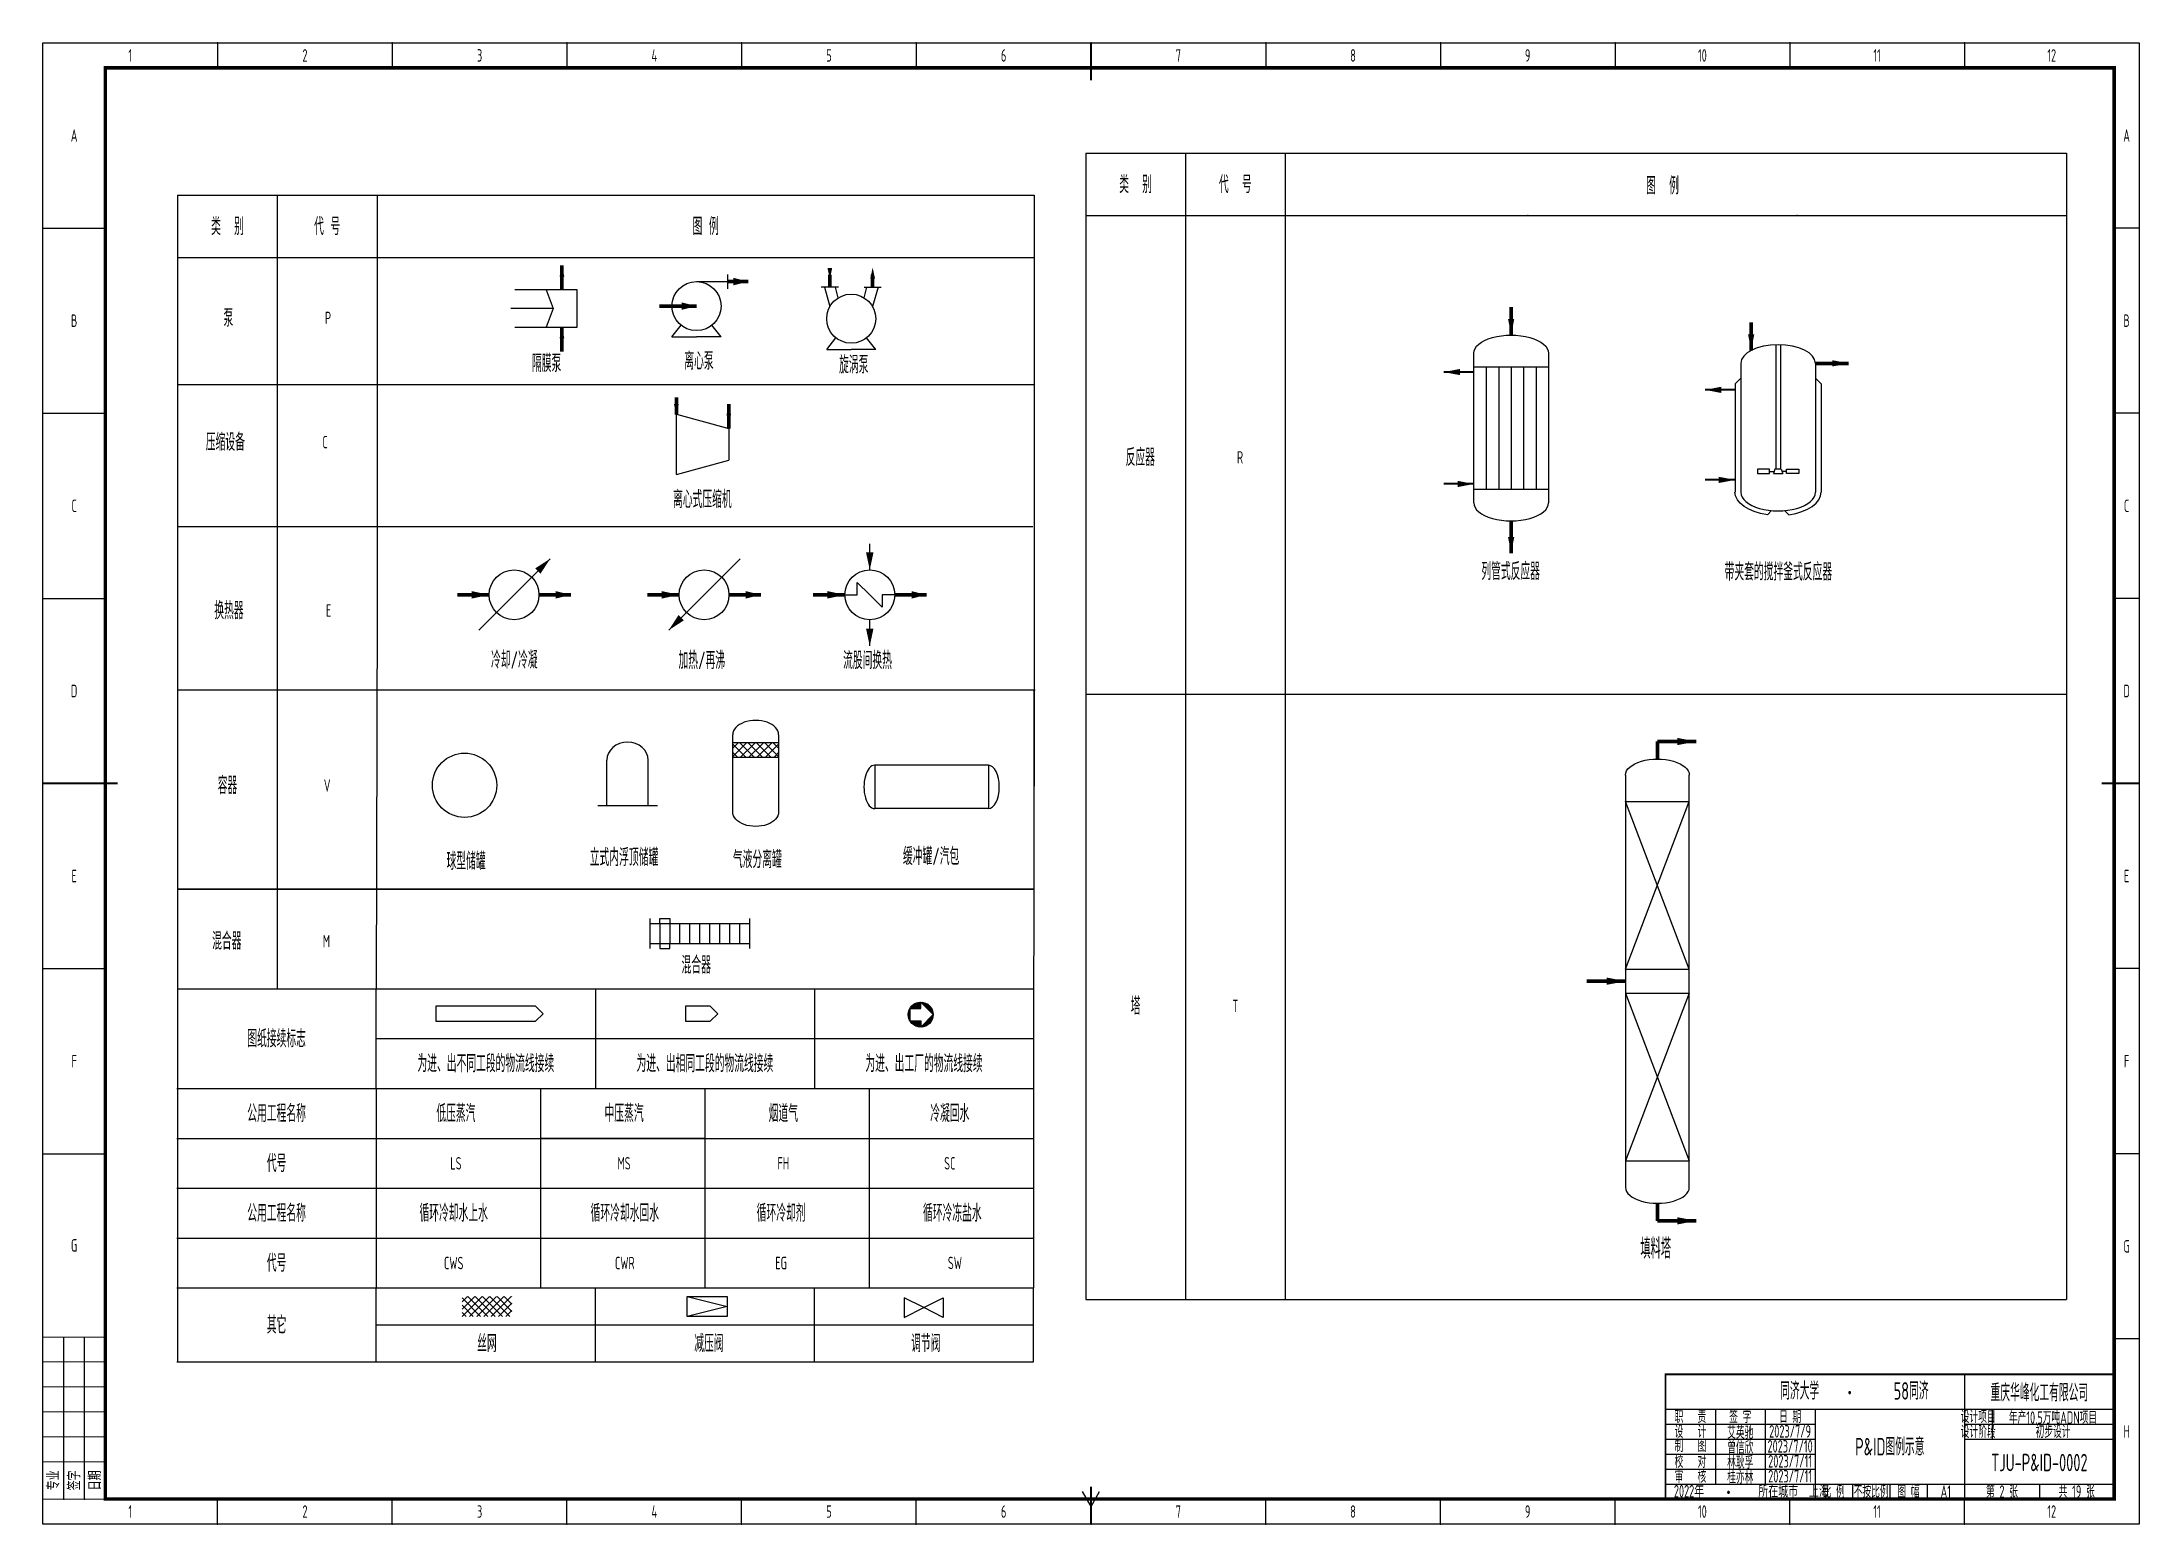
# Model space of a CAD drawing. Header units: millimetres. Extents: x 453 to 7190, y 523 to 4294.
# Drawn here: x 2184 to 3026, y 3699 to 4294 of the extents above; entities that cross this region are included whole.
import ezdxf

# ---------------------------------------------------------------- set-up
doc = ezdxf.new("R2010")
doc.units = ezdxf.units.MM
for name, color, linetype, lineweight in [('01-主物流线-粗实线', 134, 'Continuous', 80), ('01-文本', 7, 'Continuous', 25), ('01-文本 @ 1', 7, 'Continuous', 25), ('02-次要物流线-中粗线', 30, 'Continuous', 40), ('03-设备外轮廓线-细实线', 7, 'Continuous', 25), ('04-设备内部件-细实线', 170, 'Continuous', 25), ('05-图框与标题栏', 7, 'Continuous', 25), ('05-设备外轮廓线', 7, 'Continuous', 25), ('06-箭头', 7, 'Continuous', 25), ('09-文本', 7, 'Continuous', 25), ('09-文本 @ 1', 7, 'Continuous', 25), ('11-阀门与管件', 102, 'Continuous', 25), ('5-设备外轮廓', 7, 'Continuous', 25)]:
    doc.layers.add(name, color=color, linetype=linetype, lineweight=lineweight)
doc.layers.add('TITLE', color=7, linetype='Continuous')
doc.styles.add('5-gbcbig', font='gbenor.shx', dxfattribs={"width": 0.7, "height": 5, "bigfont": 'gbcbig.shx'})
doc.styles.add('7-gbcbig', font='gbenor.shx', dxfattribs={"width": 0.7, "height": 7, "bigfont": 'gbcbig.shx'})
doc.styles.add('EQ55', font='gbenor.shx', dxfattribs={"width": 0.75, "height": 5, "bigfont": 'gbcbig.shx'})
doc.styles.get("Standard").update_dxf_attribs({"font": 'arial.ttf'})
doc.styles.add('工程字', font='gbenor.shx', dxfattribs={"bigfont": 'gbcbig.shx'})

msp = doc.modelspace()

# ---------------------------------------------------------------- texts
at = {"attachment_point": 5}
for s, insert, char_height, width, style in [('类  别', (2623.06, 4236.41), 7, 40, '7-gbcbig'), ('代  号', (2663.06, 4236.41), 7, 40, '7-gbcbig'), ('图  例', (2834.48, 4235.88), 7, 324.1706, '7-gbcbig'), ('类  别', (2258.7, 4219.59), 7, 40, '7-gbcbig'), ('{\\W0.7;代 号}', (2298.7, 4219.59), 7, 40, '7-gbcbig'), ('{\\W0.7;图 例}', (2450.56, 4219.59), 7, 40, '7-gbcbig'), ('{\\W0.7;泵}', (2259.05, 4182.89), 7, 40, '7-gbcbig'), ('{\\W0.7;P}', (2299.05, 4182.89), 5, 40, '5-gbcbig'), ('隔膜泵', (2386.75, 4164.71), 7, 40, '7-gbcbig'), ('{\\W0.7;离心泵}', (2447.89, 4165.62), 7, 40, '7-gbcbig'), ('旋涡泵', (2509.98, 4164.12), 7, 40, '7-gbcbig'), ('{\\W0.7;压缩设备}', (2257.85, 4133.07), 7, 40, '7-gbcbig'), ('{\\W0.7;C}', (2297.85, 4133.07), 5, 40, '5-gbcbig'), ('{\\W0.7;反应器}', (2624.96, 4126.96), 7, 40, '7-gbcbig'), ('R', (2664.96, 4126.96), 5, 40, '5-gbcbig'), ('{\\W0.7;离心式压缩机}', (2449.23, 4110.12), 7, 40, '7-gbcbig'), ('{\\W0.7;列管式反应器}', (2773.54, 4081.22), 7, 40, '7-gbcbig'), ('带夹套的搅拌釜式反应器', (2880.96, 4081.02), 7, 52.5186, '7-gbcbig'), ('{\\W0.7;换热器}', (2259.29, 4065.52), 7, 40, '7-gbcbig'), ('{\\W0.7;E}', (2299.29, 4065.52), 5, 40, '5-gbcbig'), ('冷却/冷凝', (2373.78, 4045.71), 7, 40, '7-gbcbig'), ('加热/再沸', (2449.01, 4045.53), 7, 40, '7-gbcbig'), ('流股间换热', (2515.5, 4045.53), 7, 40, '7-gbcbig'), ('{\\W0.7;容器}', (2258.7, 3995.38), 7, 40, '7-gbcbig'), ('{\\W0.7;V}', (2298.7, 3995.38), 5, 40, '5-gbcbig'), ('球型储罐', (2354.43, 3965), 7, 40, '7-gbcbig'), ('混合器', (2258.41, 3932.96), 7, 40, '7-gbcbig'), ('M', (2298.41, 3932.96), 5, 40, '5-gbcbig'), ('{\\W0.7;塔}', (2623.06, 3906.94), 7, 40, '7-gbcbig'), ('T', (2663.06, 3906.94), 5, 40, '5-gbcbig'), ('{\\W0.7;图纸接续标志}', (2278.41, 3893.83), 7, 40, '7-gbcbig'), ('为进、出不同工段的物流线接续', (2362.36, 3883.83), 7, 87.9034, '7-gbcbig'), ('为进、出相同工段的物流线接续', (2450.26, 3883.83), 7, 87.9034, '7-gbcbig'), ('为进、出工厂的物流线接续', (2538.16, 3883.83), 7, 87.9034, '7-gbcbig'), ('{\\W0.7;公用工程名称}', (2278.41, 3863.83), 7, 40, '7-gbcbig'), ('{\\W0.7;低压蒸汽}', (2350.36, 3863.83), 7, 65.9276, '7-gbcbig'), ('{\\W0.7;中压蒸汽}', (2417.82, 3863.83), 7, 65.9276, '7-gbcbig'), ('烟道气', (2481.73, 3863.83), 7, 65.9276, '7-gbcbig'), ('冷凝回水', (2548.51, 3863.83), 7, 65.9276, '7-gbcbig'), ('{\\W0.7;代号}', (2278.41, 3843.83), 7, 40, '7-gbcbig'), ('{\\W0.7;公用工程名称}', (2278.41, 3823.83), 7, 40, '7-gbcbig'), ('{\\W0.7;循环冷却水上水}', (2349.46, 3823.83), 7, 65.9276, '7-gbcbig'), ('{\\W0.7;循环冷却水回水}', (2418.12, 3823.83), 7, 65.9276, '7-gbcbig'), ('循环冷却剂', (2480.83, 3823.83), 7, 65.9276, '7-gbcbig'), ('循环冷冻盐水', (2549.53, 3823.83), 7, 65.9276, '7-gbcbig'), ('{\\W0.7;填料塔}', (2831.75, 3809.66), 8.1348, 46.4847, '7-gbcbig'), ('{\\W0.7;代号}', (2278.41, 3803.83), 7, 40, '7-gbcbig'), ('{\\W0.7;其它}', (2278.41, 3779), 7, 40, '7-gbcbig'), ('{\\W0.7;丝网}', (2362.81, 3771.59), 7, 43.9291, '7-gbcbig'), ('{\\W0.7;减压阀}', (2451.87, 3771.59), 7, 43.9517, '7-gbcbig'), ('\\pt7;调节阀', (2538.88, 3771.59), 7, 43.9517, '7-gbcbig')]:
    msp.add_mtext(s, dxfattribs=dict(at, insert=insert, char_height=char_height, width=width, style=style))
at = {"color": 1, "char_height": 5, "width": 65.9276, "attachment_point": 5, "style": '5-gbcbig'}
for s, insert in [('{\\W0.7;LS}', (2350.36, 3843.83)), ('{\\W0.7;MS}', (2417.82, 3843.83)), ('FH', (2481.73, 3843.83)), ('SC', (2548.51, 3843.83))]:
    msp.add_mtext(s, dxfattribs=dict(at, insert=insert))
at = {"color": 5, "char_height": 5, "width": 65.9276, "attachment_point": 5, "style": '5-gbcbig'}
for s, insert in [('{\\W0.7;CWS}', (2349.46, 3803.83)), ('{\\W0.7;CWR}', (2418.12, 3803.83)), ('EG', (2480.83, 3803.83)), ('SW', (2550.58, 3803.88))]:
    msp.add_mtext(s, dxfattribs=dict(at, insert=insert))
at = {"layer": '01-文本 @ 1', "char_height": 7, "attachment_point": 5, "style": 'EQ55'}
for s, insert in [('立式内浮顶储罐', (2417.79, 3966.53)), ('混合器', (2446.79, 3923.35))]:
    msp.add_mtext_dynamic_manual_height_columns(s, width=43.5583, gutter_width=25, heights=[0], dxfattribs=dict(at, insert=insert))
at = {"layer": '05-图框与标题栏', "attachment_point": 5}
for s, width, gutter_width, heights, insert, char_height, style in [('1', 70.0833, 25, [0], (2219.71, 4288.16), 5, '5-gbcbig'), ('2', 70.0833, 12.5, [0], (2289.79, 4288.16), 5, '5-gbcbig'), ('3', 70.0833, 25, [0], (2359.87, 4288.16), 5, '5-gbcbig'), ('4', 70.0833, 25, [0], (2429.96, 4288.16), 5, '5-gbcbig'), ('5', 70.0833, 25, [0], (2500.04, 4288.16), 5, '5-gbcbig'), ('6', 70.0833, 25, [0], (2570.12, 4288.16), 5, '5-gbcbig'), ('7', 70.0833, 25, [0], (2640.21, 4288.16), 5, '5-gbcbig'), ('8', 70.0833, 25, [0], (2710.29, 4288.16), 5, '5-gbcbig'), ('9', 70.0833, 25, [0], (2780.37, 4288.16), 5, '5-gbcbig'), ('10', 70.0833, 25, [0], (2850.46, 4288.16), 5, '5-gbcbig'), ('11', 70.0833, 25, [0], (2920.54, 4288.16), 5, '5-gbcbig'), ('12', 70.0833, 25, [0], (2990.62, 4288.16), 5, '5-gbcbig'), ('A', 25, 25, [0], (2197.17, 4256.03), 5, '5-gbcbig'), ('A', 10, 25, [0], (3020.67, 4256.03), 5, '5-gbcbig'), ('B', 25, 25, [0], (2197.17, 4181.78), 5, '5-gbcbig'), ('B', 10, 25, [0], (3020.67, 4181.78), 5, '5-gbcbig'), ('C', 25, 25, [0], (2197.17, 4107.53), 5, '5-gbcbig'), ('C', 10, 25, [0], (3020.67, 4107.53), 5, '5-gbcbig'), ('D', 25, 25, [0], (2197.17, 4033.28), 5, '5-gbcbig'), ('D', 10, 25, [0], (3020.67, 4033.28), 5, '5-gbcbig'), ('E', 25, 25, [0], (2197.17, 3959.03), 5, '5-gbcbig'), ('E', 10, 25, [0], (3020.67, 3959.03), 5, '5-gbcbig'), ('F', 25, 25, [0], (2197.17, 3884.78), 5, '5-gbcbig'), ('F', 10, 25, [0], (3020.67, 3884.78), 5, '5-gbcbig'), ('G', 25, 25, [0], (2197.17, 3810.91), 5, '5-gbcbig'), ('G', 10, 25, [0], (3020.67, 3810.53), 5, '5-gbcbig'), ('重庆华峰化工有限公司', 60, 25, [0], (2985.67, 3751.82), 7, '7-gbcbig'), ('职   责', 20, 25, [0], (2845.67, 3742.16), 5, '5-gbcbig'), ('设   计', 20, 25, [0], (2845.67, 3736.16), 5, '5-gbcbig'), ('艾英驰', 20, 25, [0], (2865.67, 3735.82), 5, '5-gbcbig'), ('签 字', 20, 25, [0], (2865.67, 3742.16), 5, '5-gbcbig'), ('2023/7/9', 20, 25, [0], (2885.67, 3736.32), 5, '5-gbcbig'), ('日 期', 20, 25, [0], (2885.67, 3742.16), 5, '5-gbcbig'), ('设计项目', 15, 25, [0], (2961.11, 3742.16), 5, '5-gbcbig'), ('设计阶段', 15, 25, [0], (2961.11, 3736.16), 5, '5-gbcbig'), ('H', 10, 25, [0], (3020.67, 3736.28), 5, '5-gbcbig'), ('制   图', 20, 25, [0], (2845.67, 3730.52), 5, '5-gbcbig'), ('曾信欣', 20, 25, [0], (2865.67, 3729.82), 5, '5-gbcbig'), ('2023/7/10', 20, 25, [0], (2885.67, 3730.32), 5, '5-gbcbig'), ('校   对', 20, 25, [0], (2845.67, 3724.16), 5, '5-gbcbig'), ('审   核', 20, 25, [0], (2845.67, 3718.16), 5, '5-gbcbig'), ('桂亦林', 20, 25, [0], (2865.67, 3717.82), 5, '5-gbcbig'), ('林耿孚', 20, 25, [0], (2865.67, 3723.82), 5, '5-gbcbig'), ('2023/7/11', 20, 25, [0], (2885.67, 3724.32), 5, '5-gbcbig'), ('2023/7/11', 20, 25, [0], (2885.67, 3718.32), 5, '5-gbcbig'), ('TJU-P&ID-0002', 60, 25, [12.52], (2985.67, 3723.82), 7, '7-gbcbig'), ('比 例', 15, 25, [0], (2903.17, 3712.16), 5, '5-gbcbig'), ('不按比例', 15, 25, [0], (2918.17, 3712.16), 5, '5-gbcbig'), ('图 幅', 15, 25, [0], (2933.17, 3712.16), 5, '5-gbcbig'), ('A1', 14.9167, 25, [0], (2948.12, 3712.16), 5, '5-gbcbig'), ('第 2 张', 30, 25, [0], (2970.67, 3712.16), 5, '5-gbcbig'), ('共 19 张', 30, 25, [0], (3000.67, 3712.16), 5, '5-gbcbig'), ('1', 70.0833, 25, [0], (2219.71, 3704.16), 5, '5-gbcbig'), ('2', 70.0833, 25, [0], (2289.79, 3704.16), 5, '5-gbcbig'), ('3', 70.0833, 25, [0], (2359.87, 3704.16), 5, '5-gbcbig'), ('4', 70.0833, 25, [0], (2429.96, 3704.16), 5, '5-gbcbig'), ('5', 70.0833, 25, [0], (2500.04, 3704.16), 5, '5-gbcbig'), ('6', 70.0833, 25, [0], (2570.12, 3704.16), 5, '5-gbcbig'), ('7', 70.0833, 25, [0], (2640.21, 3704.16), 5, '5-gbcbig'), ('8', 70.0833, 25, [0], (2710.29, 3704.16), 5, '5-gbcbig'), ('9', 70.0833, 25, [0], (2780.37, 3704.16), 5, '5-gbcbig'), ('10', 70.0833, 25, [0], (2850.46, 3704.16), 5, '5-gbcbig'), ('11', 70.0833, 25, [0], (2920.54, 3704.16), 5, '5-gbcbig'), ('12', 70.0833, 25, [0], (2990.62, 3704.16), 5, '5-gbcbig')]:
    msp.add_mtext_dynamic_manual_height_columns(s, width=width, gutter_width=gutter_width, heights=heights, dxfattribs=dict(at, insert=insert, char_height=char_height, style=style))
at = {"layer": '05-图框与标题栏'}
for s, insert, char_height, width, attachment_point, style in [('\\pi5.78018;同济大学             ', (2875.87, 3752.53), 7, 32.2593, 4, '7-gbcbig'), ('58同济          ', (2934.21, 3752.53), 7, 32.2593, 5, '7-gbcbig'), (' 2022{\\W0.8;年          所在城市  上海}', (2837.14, 3712.31), 5, 67.5295, 4, '5-gbcbig'), ('{\\fFangSong|b0|i0|c134|p49;\\W0.8;·}', (2858.24, 3714.29), 5, 18.9039, 1, '5-gbcbig')]:
    msp.add_mtext(s, dxfattribs=dict(at, insert=insert, char_height=char_height, width=width, attachment_point=attachment_point, style=style))
at = {"layer": '05-图框与标题栏', "insert": (2906.84, 3754.26), "char_height": 5, "width": 31.5065, "attachment_point": 1}
msp.add_mtext('{\\fFangSong|b0|i0|c134|p49;\\W0.8;·}', dxfattribs=at)
at = {"layer": '05-图框与标题栏', "char_height": 5, "attachment_point": 5, "rotation": 90, "style": '工程字'}
for s, insert in [('专业', (2188.83, 3716.66)), ('签字', (2197.17, 3716.66)), ('日期', (2205.5, 3716.66))]:
    msp.add_mtext_dynamic_manual_height_columns(s, width=8.3333, gutter_width=25, heights=[0], dxfattribs=dict(at, insert=insert))
at = {"layer": '09-文本', "attachment_point": 5}
for s, width, gutter_width, insert, char_height, style in [('年产10.5万吨ADN项目', 49.0599, 35, (2991.14, 3741.82), 5, '5-gbcbig'), ('初步设计', 48.9999, 12.5, (2991.17, 3736.16), 5, '5-gbcbig'), ('P&ID图例示意', 60, 12.5, (2925.67, 3730.16), 7, '7-gbcbig')]:
    msp.add_mtext_dynamic_manual_height_columns(s, width=width, gutter_width=gutter_width, heights=[0], dxfattribs=dict(at, insert=insert, char_height=char_height, style=style))
at = {"layer": '09-文本 @ 1', "char_height": 7, "attachment_point": 5, "style": '7-gbcbig'}
for s, insert in [('气液分离罐', (2471.3, 3965.69)), ('缓冲罐/汽包', (2541.02, 3966.95))]:
    msp.add_mtext_dynamic_manual_height_columns(s, width=43.5583, gutter_width=25, heights=[0], dxfattribs=dict(at, insert=insert))

# ---------------------------------------------------------------- blocks, each defined once
blk = doc.blocks.new('Grail-箭头上')
at = {"layer": '06-箭头'}
blk.add_lwpolyline([(0, 0, 0, 3, 0), (0, -6, 3, 3, 0)], format="xyseb", dxfattribs=at)
blk = doc.blocks.new('Grail-箭头右')
at = {"layer": '06-箭头'}
blk.add_lwpolyline([(0, 0, 0, 3, 0), (-6, 0, 3, 3, 0)], format="xyseb", dxfattribs=at)
blk = doc.blocks.new('Grail-箭头左')
at = {"layer": '06-箭头'}
blk.add_lwpolyline([(0, 0, 0, 3, 0), (6, 0, 3, 3, 0)], format="xyseb", dxfattribs=at)

# ---------------------------------------------------------------- hatches: boundary and pattern name
h = msp.add_hatch()
h.set_pattern_fill('ANSI31', color=256, scale=0.1)
h.set_pattern_definition([(45, (365.34965, -465.03382), (-0.224506403, 0.224506403), [])])
h.paths.add_polyline_path([(2536.87, 3905.98), (2536.87, 3908.48, 0.267949), (2532.53, 3905.98)], flags=16)
h.paths.add_polyline_path([(2532.53, 3900.98, 0.767327), (2541.87, 3903.48, 0.767327), (2532.53, 3905.98)], flags=17)
h.paths.add_polyline_path([(2536.87, 3900.98), (2532.53, 3900.98, 0.267949), (2536.87, 3898.48)], flags=16)
h.paths.add_polyline_path([(2541.87, 3903.48), (2536.87, 3898.48, 0.414214)], flags=16)
h.paths.add_polyline_path([(2541.87, 3903.48), (2536.87, 3908.48, 0.414214), (2531.87, 3903.48, 1)])
at = {"layer": '04-设备内部件-细实线'}
h = msp.add_hatch(dxfattribs=at)
h.set_pattern_fill('ANSI37', color=256, scale=0.747118)
h.set_pattern_definition([(45, (1491.1, 1426.3475), (-1.6773283, 1.6773283), []), (135, (1491.1, 1426.3475), (-1.6773283, -1.6773283), [])])
h.paths.add_polyline_path([(2479.84, 4006.69), (2479.84, 4012.62), (2461.45, 4012.62), (2461.45, 4006.69)])
h = msp.add_hatch(dxfattribs=at)
h.set_pattern_fill('ANSI37', color=256, scale=0.65, style=0)
h.set_pattern_definition([(45, (1619.617, 1718.2718), (-1.4592916, 1.4592916), []), (135, (1619.617, 1718.2718), (-1.4592916, -1.4592916), [])])
h.paths.add_polyline_path([(2372.84, 3790.39), (2352.84, 3790.39), (2352.84, 3782.39), (2372.84, 3782.39)])

# ---------------------------------------------------------------- linework, layer by layer
for p, q in [((2603.06, 4248.91), (2996.56, 4248.91)), ((2603.06, 4248.91), (2603.06, 3789.25)), ((2643.06, 4248.91), (2643.06, 3789.25)), ((2683.06, 4248.91), (2683.06, 3789.25)), ((2996.56, 4248.91), (2996.56, 3789.25)), ((2238.7, 4232.09), (2238.7, 4068.01)), ((2238.7, 4232.09), (2582.41, 4232.09)), ((2278.7, 4232.09), (2278.7, 4068.01)), ((2318.7, 4232.09), (2318.7, 4068.01)), ((2582.41, 4232.09), (2582.41, 4068.01)), ((2603.06, 4223.91), (2996.56, 4223.91)), ((2238.7, 4207.09), (2582.41, 4207.09)), ((2503.84, 4195.25), (2496.91, 4195.25)), ((2498.2, 4195.23), (2500.44, 4187.49)), ((2503.72, 4190.9), (2502.7, 4195.23)), ((2514.09, 4195.25), (2521.03, 4195.25)), ((2514.22, 4190.9), (2515.23, 4195.23)), ((2519.74, 4195.23), (2517.5, 4187.49)), ((2758.74, 4108.73), (2758.74, 4168.73)), ((2788.74, 4168.73), (2788.74, 4108.73)), ((2238.69, 4156.22), (2582.4, 4156.22)), ((2238.7, 4099.18), (2581.87, 4099.18)), ((2582.41, 4086.99), (2582.12, 3873.83)), ((2238.7, 4068.01), (2238.7, 3764.17)), ((2278.7, 4068.01), (2278.7, 3913.83)), ((2318.7, 4068.01), (2318.41, 3913.83)), ((2582.41, 4068.01), (2582.41, 3995.05)), ((2238.99, 4033.77), (2582.7, 4033.77)), ((2603.06, 4031.94), (2996.56, 4031.94)), ((2819.63, 3999.54), (2819.63, 3834.19)), ((2845.23, 3834.19), (2845.23, 3999.54)), ((2238.7, 3953.84), (2582.41, 3953.84)), ((2582.41, 3953.84), (2238.7, 3953.84)), ((2238.7, 3913.83), (2582.41, 3913.83)), ((2318.41, 3873.83), (2318.41, 3913.83)), ((2382.32, 3906.83), (2342.32, 3906.83)), ((2342.32, 3906.83), (2342.32, 3900.83)), ((2385.32, 3903.83), (2382.32, 3906.83)), ((2406.31, 3913.83), (2406.31, 3873.83)), ((2452.43, 3906.83), (2442.43, 3906.83)), ((2442.43, 3906.83), (2442.43, 3900.83)), ((2455.43, 3903.83), (2452.43, 3906.83)), ((2494.21, 3913.83), (2494.21, 3873.83)), ((2532.53, 3905.98), (2532.53, 3900.98)), ((2532.53, 3905.98), (2536.87, 3905.98)), ((2536.87, 3905.98), (2536.87, 3908.48)), ((2536.87, 3908.48), (2541.87, 3903.48)), ((2342.32, 3900.83), (2382.32, 3900.83)), ((2382.32, 3900.83), (2385.32, 3903.83)), ((2442.43, 3900.83), (2452.43, 3900.83)), ((2452.43, 3900.83), (2455.43, 3903.83)), ((2532.53, 3900.98), (2536.87, 3900.98)), ((2541.87, 3903.48), (2536.87, 3898.48)), ((2536.87, 3900.98), (2536.87, 3898.48)), ((2318.41, 3893.83), (2582.12, 3893.83)), ((2238.41, 3873.83), (2318.41, 3873.83)), ((2318.41, 3873.83), (2406.31, 3873.83)), ((2318.41, 3873.83), (2318.41, 3793.83)), ((2384.33, 3873.83), (2384.33, 3793.83)), ((2406.31, 3873.83), (2582.12, 3873.83)), ((2450.26, 3873.83), (2450.26, 3793.83)), ((2516.19, 3873.83), (2516.19, 3793.83)), ((2582.12, 3873.83), (2582.12, 3853.83)), ((2238.41, 3853.83), (2582.12, 3853.83)), ((2318.41, 3853.83), (2450.26, 3853.83)), ((2450.26, 3853.83), (2384.33, 3853.83)), ((2582.12, 3853.83), (2582.12, 3793.83)), ((2238.41, 3833.83), (2582.12, 3833.83)), ((2238.41, 3813.83), (2582.12, 3813.83)), ((2238.41, 3793.83), (2582.12, 3793.83)), ((2318.41, 3764.17), (2318.41, 3793.83)), ((2406.31, 3764.17), (2406.31, 3793.83)), ((2494.21, 3764.17), (2494.21, 3793.83)), ((2582.12, 3764.17), (2582.12, 3793.83)), ((2603.06, 3789.25), (2996.56, 3789.25)), ((2318.41, 3779), (2582.12, 3779)), ((2238.41, 3764.17), (2582.12, 3764.17))]:
    msp.add_line(p, q)
for points in [[(2773.74, 4175.98, 0, 2.5, 0), (2773.74, 4182.48, 2.5, 2.5, 0)], [(2870.04, 4169.82, 0, 2.5, 0), (2870.04, 4176.32, 2.5, 2.5, 0)], [(2746.74, 4161.17, 0, 2.5, 0), (2753.24, 4161.17, 2.5, 2.5, 0)], [(2909.15, 4164.66, 0, 2.5, 0), (2902.65, 4164.66, 2.5, 2.5, 0)], [(2851.56, 4154.03, 0, 2.5, 0), (2858.06, 4154.03, 2.5, 2.5, 0)], [(2758.74, 4116.29, 0, 2.5, 0), (2752.24, 4116.29, 2.5, 2.5, 0)], [(2863.56, 4117.92, 0, 2.5, 0), (2857.06, 4117.92, 2.5, 2.5, 0)], [(2773.74, 4088.47, 0, 2.5, 0), (2773.74, 4094.97, 2.5, 2.5, 0)], [(2847.94, 4012.99, 0, 2.91, 0), (2840.39, 4012.99, 2.91, 2.91, 0)], [(2819.63, 3916.87, 0, 2.91, 0), (2812.08, 3916.87, 2.91, 2.91, 0)], [(2847.94, 3820.75, 0, 2.91, 0), (2840.39, 3820.75, 2.91, 2.91, 0)]]:
    msp.add_lwpolyline(points, format="xyseb")
msp.add_circle((2536.87, 3903.48), 5)
at = {"extrusion": (0, 0, -1)}
for centre, major_axis, ratio in [((2773.74, 4168.73), (-15, 0), 0.483333), ((2832.43, 3999.54), (-12.8, 0), 0.5)]:
    msp.add_ellipse(centre, major_axis=major_axis, ratio=ratio, start_param=0, end_param=3.141593, dxfattribs=at)
for centre, major_axis, ratio in [((2773.74, 4108.73), (-15, 0), 0.483333), ((2832.43, 3834.19), (-12.8, 0), 0.5)]:
    msp.add_ellipse(centre, major_axis=major_axis, ratio=ratio, start_param=0, end_param=3.141593)
at = {"layer": '01-主物流线-粗实线'}
for p, q in [((2392.9, 4194.16), (2392.9, 4203.93)), ((2459.36, 4197.46), (2467.63, 4197.46)), ((2500.38, 4195.25), (2500.38, 4200.13)), ((2517.56, 4195.25), (2517.56, 4200.13)), ((2446.88, 4187.62), (2432.08, 4187.62)), ((2773.74, 4187.19), (2773.74, 4175.98)), ((2392.9, 4169.39), (2392.9, 4179.16)), ((2870.04, 4181.03), (2870.04, 4169.82)), ((2895.8, 4164.66), (2909.15, 4164.66)), ((2438.8, 4144.18), (2438.8, 4150.99)), ((2459.84, 4138.54), (2459.84, 4148.31)), ((2773.74, 4101.48), (2773.74, 4088.47)), ((2350.94, 4071.82), (2363.68, 4071.82)), ((2383.68, 4071.82), (2396.43, 4071.82)), ((2427.17, 4071.82), (2439.91, 4071.82)), ((2459.91, 4071.82), (2472.66, 4071.82)), ((2493.66, 4071.82), (2506.4, 4071.82)), ((2526.4, 4071.82), (2539.15, 4071.82)), ((2832.43, 4012.99), (2847.94, 4012.99)), ((2832.43, 4012.99), (2832.43, 4005.94)), ((2804.11, 3916.87), (2819.63, 3916.87)), ((2832.43, 3820.75), (2832.43, 3827.79)), ((2832.43, 3820.75), (2847.94, 3820.75))]:
    msp.add_line(p, q, dxfattribs=at)
at = {"layer": '01-文本'}
msp.add_circle((2353.83, 3995.44), 12.89, dxfattribs=at)
at = {"layer": '02-次要物流线-中粗线'}
for p, q in [((2758.74, 4161.17), (2746.74, 4161.17)), ((2863.56, 4154.03), (2851.56, 4154.03)), ((2863.56, 4117.92), (2851.56, 4117.92)), ((2758.74, 4116.29), (2746.74, 4116.29))]:
    msp.add_line(p, q, dxfattribs=at)
at = {"layer": '03-设备外轮廓线-细实线'}
for p, q in [((2399.01, 4194.16), (2374.01, 4194.16)), ((2386.51, 4194.16), (2389.39, 4186.66)), ((2399.01, 4179.16), (2399.01, 4194.16)), ((2446.88, 4197.46), (2459.36, 4197.46)), ((2459.36, 4200.34), (2459.36, 4194.58)), ((2389.39, 4186.66), (2372.39, 4186.66)), ((2389.39, 4186.66), (2386.51, 4179.16)), ((2374.01, 4179.16), (2399.01, 4179.16)), ((2437.04, 4175.31), (2440.73, 4179.93)), ((2456.72, 4175.31), (2453.03, 4179.93)), ((2437.04, 4175.31), (2446.88, 4175.31)), ((2456.72, 4175.31), (2446.88, 4175.31)), ((2499.13, 4170.28), (2502.82, 4174.89)), ((2499.13, 4170.28), (2508.97, 4170.28)), ((2518.81, 4170.28), (2508.97, 4170.28)), ((2518.81, 4170.28), (2515.12, 4174.89)), ((2865.91, 4158.75), (2863.56, 4156.4)), ((2865.91, 4164.66), (2865.91, 4112.95)), ((2895.8, 4164.66), (2895.8, 4112.95)), ((2895.8, 4158.75), (2898.15, 4156.4)), ((2863.56, 4156.4), (2863.56, 4113.06)), ((2898.15, 4156.4), (2898.15, 4113.06)), ((2438.8, 4120.05), (2438.8, 4144.28)), ((2438.8, 4144.28), (2459.84, 4138.54)), ((2459.84, 4138.54), (2459.84, 4125.79)), ((2438.8, 4120.05), (2459.84, 4125.79)), ((2876.57, 4103.9), (2878.25, 4105.59)), ((2885.14, 4103.9), (2883.46, 4105.59)), ((2516.4, 4081.82), (2516.4, 4092.32)), ((2359.54, 4057.67), (2388.18, 4086.31)), ((2435.77, 4057.67), (2464.41, 4086.31)), ((2511.4, 4071.82), (2511.4, 4076.82)), ((2516.4, 4071.82), (2511.4, 4076.82)), ((2506.4, 4071.82), (2511.4, 4071.82)), ((2516.4, 4071.82), (2521.4, 4066.82)), ((2526.4, 4071.82), (2521.4, 4071.82)), ((2521.4, 4071.82), (2521.4, 4066.82)), ((2516.4, 4051.32), (2516.4, 4061.82)), ((2461.45, 3984.69), (2461.45, 4015.73)), ((2479.84, 4015.73), (2479.84, 3984.69)), ((2564.01, 4003.48), (2518.4, 4003.48)), ((2564.01, 3986.1), (2518.4, 3986.1))]:
    msp.add_line(p, q, dxfattribs=at)
for centre, radius in [((2446.88, 4187.62), 9.84), ((2508.97, 4182.58), 9.84), ((2373.68, 4071.82), 10), ((2449.91, 4071.82), 10), ((2516.4, 4071.82), 10)]:
    msp.add_circle(centre, radius, dxfattribs=at)
for centre, major_axis, ratio, start_param, end_param in [((2880.85, 4164.66), (-14.95, 0), 0.5, 3.141593, 6.283185), ((2880.85, 4112.95), (-14.95, 0), 0.5, 0, 3.141593), ((2880.85, 4112.95), (17.3, 0.11), 0.540912, 4.959467, 6.283185), ((2470.64, 4015.73), (9.2, 0), 0.625, 0, 3.141593), ((2518.4, 3994.79), (0, 8.69), 0.5, 0, 3.141593), ((2564.01, 3994.79), (0, 8.69), 0.5, 3.141593, 6.283185)]:
    msp.add_ellipse(centre, major_axis=major_axis, ratio=ratio, start_param=start_param, end_param=end_param, dxfattribs=at)
at = {"layer": '03-设备外轮廓线-细实线', "extrusion": (0, 0, -1)}
for centre, major_axis, ratio, start_param, end_param in [((2880.85, 4112.95), (-17.3, 0.11), 0.540912, 4.959467, 6.283185), ((2470.64, 3984.69), (9.2, 0), 0.625, 0, 3.141593)]:
    msp.add_ellipse(centre, major_axis=major_axis, ratio=ratio, start_param=start_param, end_param=end_param, dxfattribs=at)
at = {"layer": '04-设备内部件-细实线'}
for p, q in [((2879.89, 4172.12), (2879.89, 4122.17)), ((2881.82, 4172.12), (2881.82, 4122.17)), ((2758.74, 4163.2), (2788.74, 4163.2)), ((2763.74, 4163.2), (2763.74, 4114.26)), ((2768.74, 4163.2), (2768.74, 4114.26)), ((2773.74, 4163.2), (2773.74, 4114.26)), ((2778.74, 4163.2), (2778.74, 4114.26)), ((2783.74, 4163.2), (2783.74, 4114.26)), ((2877.45, 4122.28), (2872.6, 4122.28)), ((2872.6, 4122.28), (2872.6, 4120.43)), ((2872.6, 4120.43), (2877.45, 4120.43)), ((2877.45, 4120.43), (2877.45, 4122.28)), ((2877.45, 4121.35), (2879.31, 4121.35)), ((2879.6, 4122.17), (2878.97, 4120.43)), ((2878.97, 4120.43), (2882.74, 4120.43)), ((2882.11, 4122.17), (2879.6, 4122.17)), ((2882.11, 4122.17), (2882.74, 4120.43)), ((2884.26, 4121.35), (2882.4, 4121.35)), ((2884.26, 4122.28), (2889.11, 4122.28)), ((2884.26, 4120.43), (2884.26, 4122.28)), ((2889.11, 4120.43), (2884.26, 4120.43)), ((2889.11, 4122.28), (2889.11, 4120.43)), ((2758.74, 4114.26), (2788.74, 4114.26)), ((2461.45, 4012.62), (2479.84, 4012.62)), ((2461.45, 4006.69), (2479.84, 4006.69)), ((2518.4, 4003.48), (2518.4, 3986.1)), ((2564.01, 4003.48), (2564.01, 3986.1)), ((2819.63, 3988.89), (2845.23, 3988.89)), ((2819.63, 3921.66), (2845.23, 3988.89)), ((2845.23, 3921.66), (2819.63, 3988.89)), ((2432.12, 3939.99), (2432.12, 3931.99)), ((2436.12, 3939.99), (2436.12, 3931.99)), ((2440.12, 3939.99), (2440.12, 3931.99)), ((2444.12, 3939.99), (2444.12, 3931.99)), ((2448.12, 3939.99), (2448.12, 3931.99)), ((2452.12, 3939.99), (2452.12, 3931.99)), ((2456.12, 3939.99), (2456.12, 3931.99)), ((2460.12, 3939.99), (2460.12, 3931.99)), ((2464.12, 3939.99), (2464.12, 3931.99)), ((2819.63, 3921.66), (2845.23, 3921.66)), ((2819.63, 3912.07), (2845.23, 3912.07)), ((2819.63, 3912.07), (2845.23, 3844.84)), ((2845.23, 3912.07), (2819.63, 3844.84)), ((2819.63, 3844.84), (2845.23, 3844.84))]:
    msp.add_line(p, q, dxfattribs=at)
for p in [(2780.45, 4223.91), (2888.51, 4223.91)]:
    msp.add_point(p, dxfattribs=at)
at = {"layer": '05-图框与标题栏'}
for p, q in [((2254.75, 4293.16), (2254.75, 4283.16)), ((2324.83, 4293.16), (2324.83, 4283.16)), ((2394.92, 4293.16), (2394.92, 4283.16)), ((2465, 4293.16), (2465, 4283.16)), ((2535.08, 4293.16), (2535.08, 4283.16)), ((2675.25, 4293.16), (2675.25, 4283.16)), ((2745.33, 4293.16), (2745.33, 4283.16)), ((2815.42, 4293.16), (2815.42, 4283.16)), ((2885.5, 4293.16), (2885.5, 4283.16)), ((2955.58, 4293.16), (2955.58, 4283.16)), ((2184.67, 4218.91), (2209.67, 4218.91)), ((3025.67, 4218.91), (3015.67, 4218.91)), ((2184.67, 4144.66), (2209.67, 4144.66)), ((3025.67, 4144.66), (3015.67, 4144.66)), ((2184.67, 4070.41), (2209.67, 4070.41)), ((3025.67, 4070.41), (3015.67, 4070.41)), ((2184.67, 3921.91), (2209.67, 3921.91)), ((3025.67, 3921.91), (3015.67, 3921.91)), ((2184.67, 3847.66), (2209.67, 3847.66)), ((3025.67, 3847.66), (3015.67, 3847.66)), ((2193, 3709.16), (2193, 3774.16)), ((2201.33, 3709.16), (2201.33, 3774.16)), ((3025.67, 3773.41), (3015.67, 3773.41)), ((2955.67, 3759.16), (2955.67, 3709.16)), ((2835.67, 3745.16), (3015.67, 3745.16)), ((2835.67, 3739.16), (2895.67, 3739.16)), ((2855.67, 3745.16), (2855.67, 3715.16)), ((2875.67, 3745.16), (2875.67, 3715.16)), ((2895.67, 3745.16), (2895.67, 3709.16)), ((2955.67, 3739.16), (3015.67, 3739.16)), ((2966.67, 3745.16), (2966.67, 3733.16)), ((2835.67, 3733.16), (2895.67, 3733.16)), ((2955.67, 3733.16), (3015.67, 3733.16)), ((2835.67, 3727.16), (2895.67, 3727.16)), ((2835.67, 3721.16), (2895.67, 3721.16)), ((2835.67, 3715.16), (3015.67, 3715.16)), ((2910.67, 3715.16), (2910.67, 3709.16)), ((2925.67, 3715.16), (2925.67, 3709.16)), ((2940.67, 3715.16), (2940.67, 3709.16)), ((2985.67, 3715.16), (2985.67, 3709.16)), ((2254.75, 3699.16), (2254.75, 3709.16)), ((2324.83, 3699.16), (2324.83, 3709.16)), ((2394.92, 3699.16), (2394.92, 3709.16)), ((2465, 3699.16), (2465, 3709.16)), ((2535.08, 3699.16), (2535.08, 3709.16)), ((2605.17, 3706.16), (2601.7, 3712.16)), ((2605.17, 3706.16), (2608.63, 3712.16)), ((2675.25, 3699.16), (2675.25, 3709.16)), ((2745.33, 3699.16), (2745.33, 3709.16)), ((2815.42, 3699.16), (2815.42, 3709.16)), ((2885.5, 3699.16), (2885.5, 3709.16)), ((2955.58, 3699.16), (2955.58, 3709.16))]:
    msp.add_line(p, q, dxfattribs=at)
for points, const_width in [([(2605.17, 4293.16), (2605.17, 4278.16)], 0.8), ([(2184.67, 3996.16), (2214.67, 3996.16)], 0.8), ([(3025.67, 3996.16), (3010.67, 3996.16)], 0.8), ([(2209.67, 3774.16), (2184.67, 3774.16)], 0.4), ([(2209.67, 3764.16), (2184.67, 3764.16)], 0.4), ([(3015.67, 3759.16), (2835.67, 3759.16), (2835.67, 3709.16)], 0.8), ([(2209.67, 3754.16), (2184.67, 3754.16)], 0.4), ([(2209.67, 3744.16), (2184.67, 3744.16)], 0.4), ([(2209.67, 3734.16), (2184.67, 3734.16)], 0.4), ([(2209.67, 3724.16), (2184.67, 3724.16)], 0.4), ([(2605.17, 3699.16), (2605.17, 3714.16)], 0.8), ([(2209.67, 3709.16), (2184.67, 3709.16)], 0.4)]:
    msp.add_lwpolyline(points, dxfattribs=dict(at, const_width=const_width))
at = {"layer": '05-图框与标题栏', "const_width": 1.4}
msp.add_lwpolyline([(2209.67, 4283.16), (2209.67, 3709.16), (3015.67, 3709.16), (3015.67, 4283.16)], close=True, dxfattribs=at)
at = {"layer": '05-图框与标题栏'}
for p in [(2254.75, 4293.16), (2254.75, 4293.16), (2254.75, 4293.16), (2324.83, 4293.16), (2324.83, 4293.16), (2324.83, 4293.16), (2394.92, 4293.16), (2394.92, 4293.16), (2394.92, 4293.16), (2465, 4293.16), (2465, 4293.16), (2465, 4293.16), (2535.08, 4293.16), (2535.08, 4293.16), (2535.08, 4293.16), (2605.17, 4293.16), (2605.17, 4293.16), (2605.17, 4293.16), (2675.25, 4293.16), (2675.25, 4293.16), (2675.25, 4293.16), (2745.33, 4293.16), (2745.33, 4293.16), (2745.33, 4293.16), (2815.42, 4293.16), (2815.42, 4293.16), (2815.42, 4293.16), (2885.5, 4293.16), (2885.5, 4293.16), (2885.5, 4293.16), (2955.58, 4293.16), (2955.58, 4293.16), (2955.58, 4293.16), (3025.67, 4218.91), (3025.67, 4144.66), (3025.67, 4070.41), (3025.67, 3996.16), (3025.67, 3921.91), (3025.67, 3847.66), (3025.67, 3773.41), (2193, 3709.16), (2201.33, 3709.16), (2254.75, 3699.16), (2324.83, 3699.16), (2394.92, 3699.16), (2465, 3699.16), (2535.08, 3699.16), (2605.17, 3699.16), (2675.25, 3699.16), (2745.33, 3699.16), (2815.42, 3699.16), (2885.5, 3699.16), (2955.58, 3699.16)]:
    msp.add_point(p, dxfattribs=at)
at = {"layer": '05-设备外轮廓线'}
for p, q in [((2410.91, 3987.31), (2410.91, 4005.51)), ((2427.54, 3987.31), (2427.54, 4005.51)), ((2407.26, 3987.31), (2431.18, 3987.31))]:
    msp.add_line(p, q, dxfattribs=at)
msp.add_ellipse((2419.22, 4005.51), major_axis=(-8.32, 0), ratio=0.865798, start_param=3.141593, end_param=6.283185, dxfattribs=at)
at = {"layer": '06-箭头'}
for points in [[(2392.9, 4203.93, 0, 1.91, 0), (2392.9, 4199.47, 1.91, 1.91, 0)], [(2500.38, 4198.47, 0, 1.91, 0), (2500.38, 4202.93, 1.91, 1.91, 0)], [(2517.56, 4203.12, 0, 1.91, 0), (2517.56, 4198.65, 1.91, 1.91, 0)], [(2392.9, 4179.16, 0, 1.91, 0), (2392.9, 4174.7, 1.91, 1.91, 0)], [(2438.8, 4143.85, 0, 1.91, 0), (2438.8, 4148.31, 1.91, 1.91, 0)], [(2459.84, 4148.31, 0, 1.91, 0), (2459.84, 4143.85, 1.91, 1.91, 0)], [(2388.18, 4086.31, 0, 3, 0), (2383.23, 4081.36, 3, 3, 0)], [(2516.4, 4081.82, 0, 3, 0), (2516.4, 4088.82, 3, 3, 0)], [(2363.68, 4071.82, 0, 3, 0), (2356.68, 4071.82, 3, 3, 0)], [(2439.91, 4071.82, 0, 3, 0), (2432.91, 4071.82, 3, 3, 0)], [(2506.4, 4071.82, 0, 3, 0), (2499.4, 4071.82, 3, 3, 0)], [(2435.77, 4057.67, 0, 3, 0), (2440.72, 4062.62, 3, 3, 0)], [(2516.4, 4051.32, 0, 3, 0), (2516.4, 4058.32, 3, 3, 0)]]:
    msp.add_lwpolyline(points, format="xyseb", dxfattribs=at)
at = {"layer": '11-阀门与管件'}
for p, q in [((2443.2, 3782.42), (2443.2, 3790.42)), ((2443.2, 3790.42), (2459.2, 3790.42)), ((2443.2, 3790.42), (2459.2, 3786.42)), ((2459.2, 3790.42), (2459.2, 3782.42)), ((2538.03, 3785.93), (2530.26, 3789.82)), ((2530.26, 3789.82), (2530.26, 3782.05)), ((2538.03, 3785.93), (2545.8, 3789.82)), ((2545.8, 3789.82), (2545.8, 3782.05)), ((2459.2, 3786.42), (2443.2, 3782.42)), ((2459.2, 3782.42), (2443.2, 3782.42)), ((2530.26, 3782.05), (2538.03, 3785.93)), ((2545.8, 3782.05), (2538.03, 3785.93))]:
    msp.add_line(p, q, dxfattribs=at)
at = {"layer": '5-设备外轮廓'}
for p, q in [((2428.12, 3941.99), (2428.12, 3929.99)), ((2428.12, 3939.99), (2468.12, 3939.99)), ((2432.12, 3939.99), (2432.12, 3941.99)), ((2432.12, 3941.99), (2436.12, 3941.99)), ((2436.12, 3941.99), (2436.12, 3939.99)), ((2468.12, 3941.99), (2468.12, 3929.99)), ((2428.12, 3931.99), (2468.12, 3931.99)), ((2432.12, 3931.99), (2432.12, 3929.99)), ((2436.12, 3929.99), (2436.12, 3931.99)), ((2432.12, 3929.99), (2436.12, 3929.99))]:
    msp.add_line(p, q, dxfattribs=at)
at = {"layer": 'TITLE'}
for p, q in [((2184.67, 4293.16), (3025.67, 4293.16)), ((2184.67, 3699.16), (2184.67, 4293.16)), ((3025.67, 4293.16), (3025.67, 3699.16)), ((3025.67, 3699.16), (2184.67, 3699.16))]:
    msp.add_line(p, q, dxfattribs=at)
msp.add_lwpolyline([(2184.67, 4293.16), (3025.67, 4293.16), (3025.67, 3699.16), (2184.67, 3699.16)], close=True, dxfattribs=at)

# ---------------------------------------------------------------- block references
at = {"layer": '01-主物流线-粗实线', "rotation": 270}
msp.add_blockref('Grail-箭头上', (2467.63, 4197.46), dxfattribs=at)
at = {"layer": '03-设备外轮廓线-细实线'}
msp.add_blockref('Grail-箭头右', (2446.88, 4187.62), dxfattribs=at)
at = {"layer": '06-箭头', "rotation": 180}
for p in [(2396.43, 4071.82), (2472.66, 4071.82), (2539.15, 4071.82)]:
    msp.add_blockref('Grail-箭头左', p, dxfattribs=at)

msp.set_redraw_order([(e.dxf.handle, doc.entitydb.next_handle()) for e in msp.query("TEXT MTEXT ATTDEF DIMENSION ARC_DIMENSION")])  # texts and dimensions are drawn at this point

doc.saveas('drawing.dxf')
